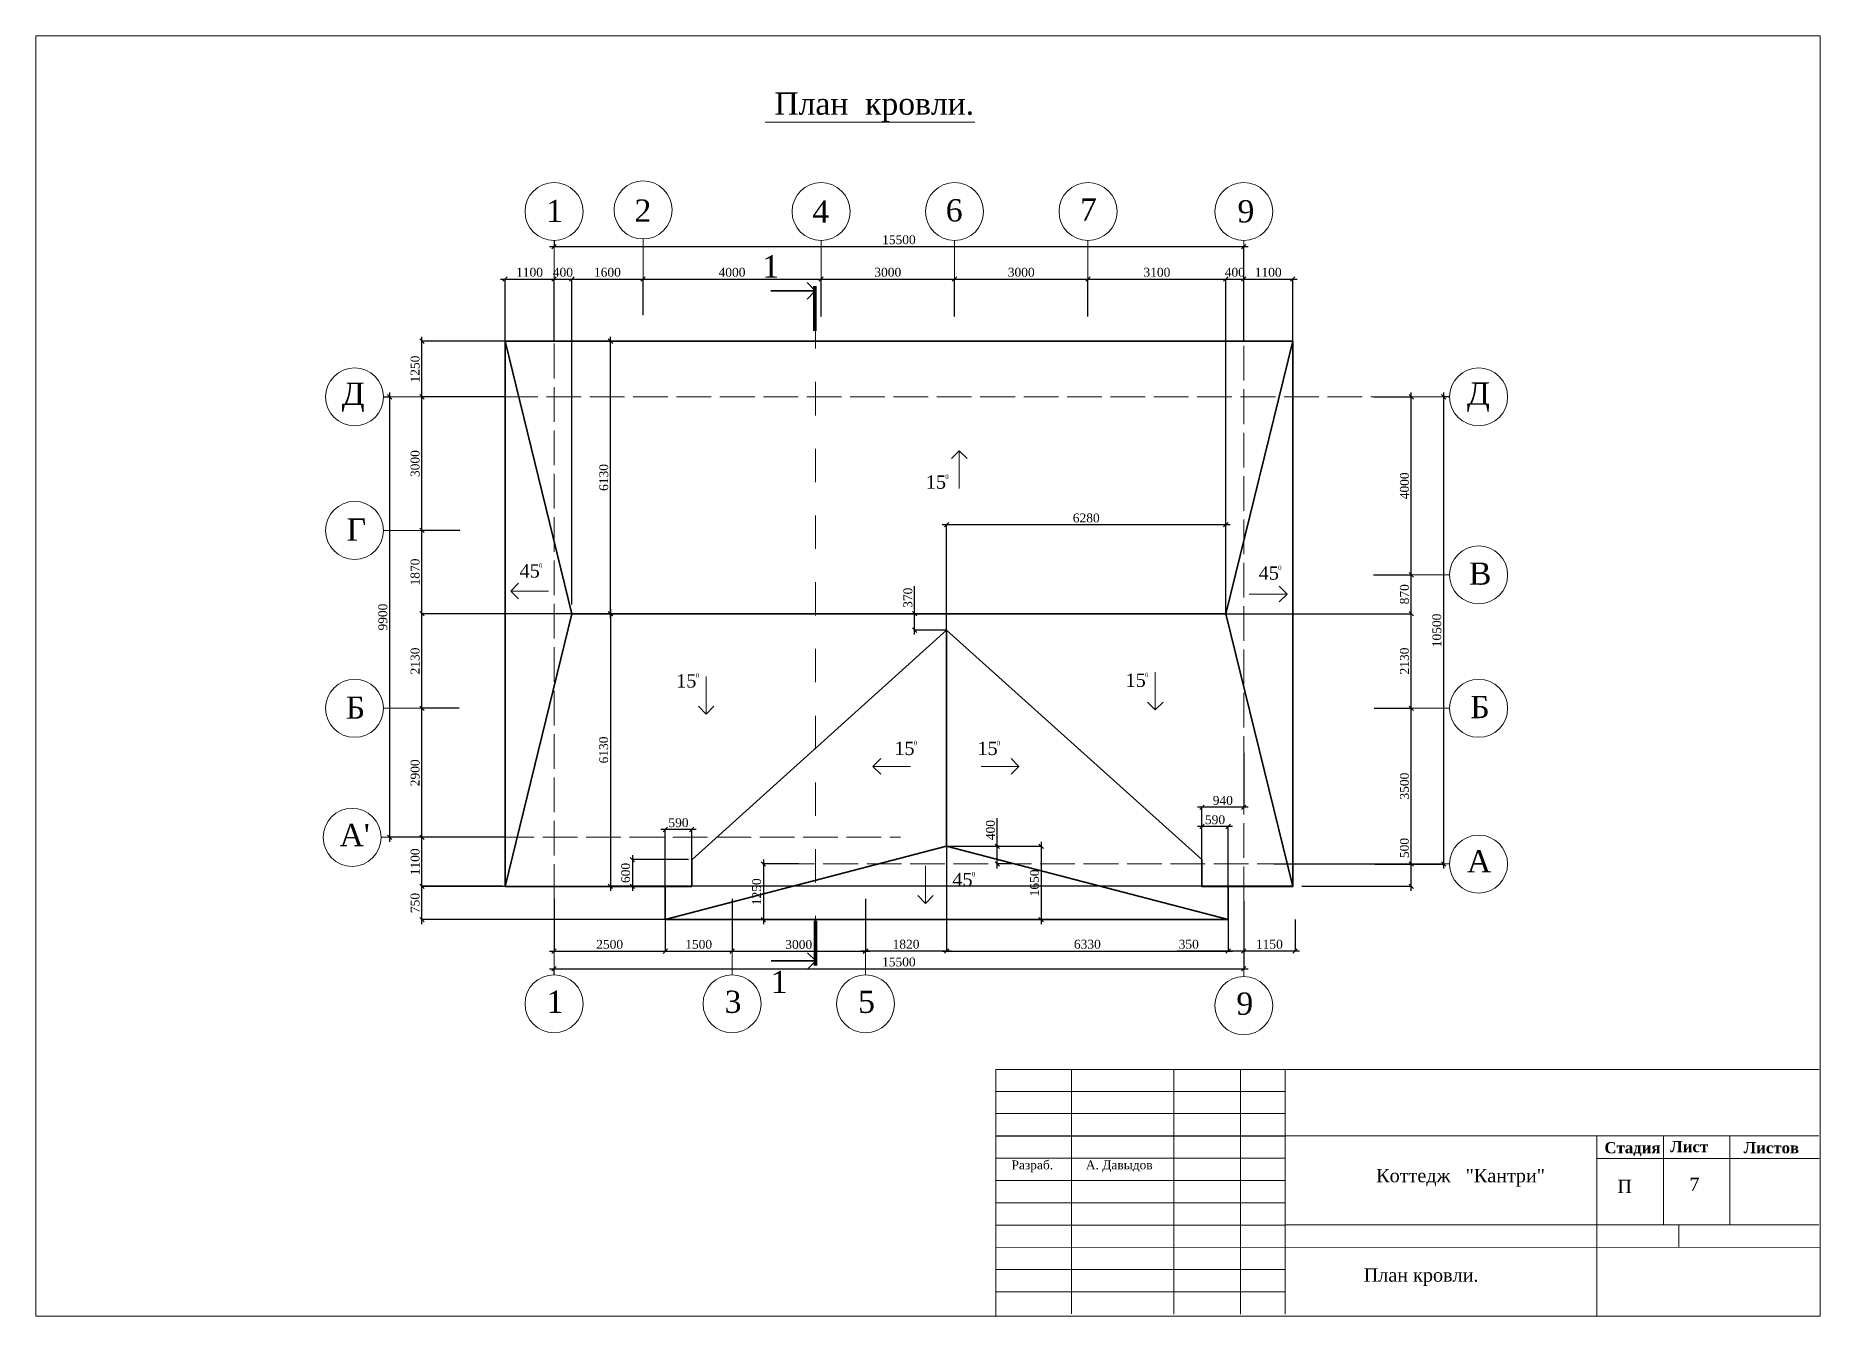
# Model space of a CAD drawing. Extents: x 1526320 to 3332998, y -546296 to 333165.
# Drawn here: x 1796766 to 1836868, y -431140 to -402355 of the extents above; entities that cross this region are included whole.
import ezdxf

# ---------------------------------------------------------------- set-up
doc = ezdxf.new("R2010")
doc.units = 0
doc.header["$LTSCALE"] = 500
doc.header["$MEASUREMENT"] = 0
doc.linetypes.add('424', pattern=[3, 1.5, -1.5])
doc.linetypes.add('ACAD_ISO02W100', pattern=[15, 12, -3])
doc.layers.get('0').update_dxf_attribs({"linetype": 'CONTINUOUS', "lineweight": 0})
doc.layers.add('Для печати', color=250, linetype='CONTINUOUS', lineweight=0)
doc.styles.add('NAKLON', font='TIMESBD.TTF', dxfattribs={"height": 500})
doc.styles.get("Standard").update_dxf_attribs({"font": 'TIMES.TTF', "height": 150})
doc.dimstyles.new('ISO-25', dxfattribs={"dimtxt": 300, "dimasz": 100, "dimexe": 0, "dimexo": 0, "dimgap": 50, "dimtad": 1, "dimdec": 0, "dimrnd": 10, "dimtxsty": 'Standard', "dimblk": 'OBLIQUE', "dimcen": 100, "dimdle": 100, "dimadec": 0, "dimazin": 0, "dimtfac": 1, "dimtdec": 0, "dimtmove": 0, "dimatfit": 3, "dimldrblk": 'OBLIQUE', "dimfxl": 0, "dimarcsym": 0})

msp = doc.modelspace()

# ---------------------------------------------------------------- texts
at = {"layer": 'Для печати', "color": 250, "linetype": 'Continuous', "lineweight": 0, "ltscale": 0.13}
msp.add_text('План  кровли.', height=500, dxfattribs=at).set_placement((1813364.8, -404130.8))
at = {"layer": 'Для печати', "color": 250, "linetype": 'Continuous', "lineweight": 0}
for s, p in [('1', (1808236.6, -406544)), ('2', (1810221.5, -406536.5)), ('4', (1814218.3, -406555.4)), ('6', (1817216.6, -406530.2)), ('7', (1820233, -406510.6)), ('9', (1823772.6, -406550.6)), ('Д', (1803641.7, -410653.7)), ('Д', (1828926.5, -410649.4)), ('Г', (1803752.6, -413706.4)), ('В', (1828973.2, -414696.3)), ('Б', (1803734.5, -417709.4)), ('Б', (1829004.7, -417695.5)), ("А'", (1803593.3, -420572.1)), ('А', (1828927.8, -421160.6)), ('1', (1808247.1, -424319.3)), ('3', (1812247.3, -424319.3)), ('5', (1815246.9, -424319.3)), ('9', (1823746.6, -424360.9))]:
    msp.add_text(s, height=500, dxfattribs=at).set_placement(p)
at = {"layer": 'Для печати', "color": 250, "lineweight": 9}
for p in [(1813092.4, -407792), (1813284, -423874.9)]:
    msp.add_text('1', height=500, dxfattribs=at).set_placement(p)
at = {"layer": 'Для печати', "color": 250, "linetype": 'Continuous', "lineweight": 15}
for s, height, p in [('15', 300, (1816768.4, -412537.3)), ('0', 100, (1817205, -412317.6)), ('45', 300, (1807639.4, -414534.7)), ('0', 100, (1808076, -414315)), ('45', 300, (1824248.8, -414581.8)), ('0', 100, (1824685.5, -414362.1)), ('15', 300, (1811158.3, -417006.4)), ('0', 100, (1811595, -416786.7)), ('15', 300, (1821256.3, -416992)), ('0', 100, (1821693, -416772.3)), ('15', 300, (1816061, -418523.3)), ('0', 100, (1816497.7, -418303.6)), ('15', 300, (1817928.7, -418523.3)), ('0', 100, (1818365.4, -418303.6)), ('45', 300, (1817364.7, -421472.5)), ('0', 100, (1817801.4, -421252.8)), ('Разраб.', 200, (1818692.5, -427836.2)), ('А. Давыдов', 200, (1820362.9, -427836.2)), ('П', 300, (1832309.4, -428369.6)), ('7', 300, (1833926.9, -428325.3)), ('План кровли.', 300, (1826607.5, -430361))]:
    msp.add_text(s, height=height, dxfattribs=at).set_placement(p)
at = {"layer": 'Для печати', "color": 250, "linetype": 'Continuous', "lineweight": 15, "ltscale": 0.13, "style": 'NAKLON'}
for s, p in [('Стадия', (1832016.8, -427474.6)), ('Лист', (1833496.3, -427450.4)), ('Листов', (1835145.6, -427474.6))]:
    msp.add_text(s, height=250, dxfattribs=at).set_placement(p)
at = {"layer": 'Для печати', "color": 250, "linetype": 'Continuous', "lineweight": 9}
msp.add_text('Коттедж   "Кантри"', height=300, dxfattribs=at).set_placement((1826888.9, -428126.1))

# ---------------------------------------------------------------- blocks, each defined once
blk = doc.blocks.new('_Oblique')
at = {"color": 0, "linetype": 'ByBlock', "lineweight": -2}
blk.add_line((-0.5, -0.5), (0.5, 0.5), dxfattribs=at)
blk = doc.blocks.new('*D200')
at = {"layer": 'Для печати', "color": 0, "linetype": 'Continuous', "lineweight": -2, "ltscale": 0.13}
for p, q in [((1823562, -421477), (1823562, -422929)), ((1823562, -422929), (1822416, -422929)), ((1823912, -422929), (1823462, -422929)), ((1823912, -422928), (1823912, -422929))]:
    blk.add_line(p, q, dxfattribs=at)
at = {"layer": 'Для печати', "color": 0, "linetype": 'Continuous', "lineweight": -2, "ltscale": 0.13, "xscale": 100, "yscale": 100, "zscale": 100, "rotation": 180}
blk.add_blockref('_Oblique', (1823562, -422929), dxfattribs=at)
at = {"layer": 'Для печати', "color": 0, "linetype": 'Continuous', "lineweight": -2, "ltscale": 0.13, "xscale": 100, "yscale": 100, "zscale": 100}
blk.add_blockref('_Oblique', (1823912, -422929), dxfattribs=at)
at = {"layer": 'Для печати', "color": 0, "linetype": 'Continuous', "lineweight": 9, "ltscale": 0.13, "insert": (1822677, -422778), "char_height": 200, "attachment_point": 5}
blk.add_mtext('350', dxfattribs=at)
blk = doc.blocks.new('*D201')
at = {"layer": 'Для печати', "color": 0, "linetype": 'Continuous', "lineweight": -2, "ltscale": 0.13}
for p, q in [((1817234, -420575), (1817234, -422929)), ((1823562, -421477), (1823562, -422929)), ((1817134, -422929), (1823662, -422929))]:
    blk.add_line(p, q, dxfattribs=at)
at = {"layer": 'Для печати', "color": 0, "linetype": 'Continuous', "lineweight": -2, "ltscale": 0.13, "xscale": 100, "yscale": 100, "zscale": 100, "rotation": 180}
blk.add_blockref('_Oblique', (1817234, -422929), dxfattribs=at)
at = {"layer": 'Для печати', "color": 0, "linetype": 'Continuous', "lineweight": -2, "ltscale": 0.13, "xscale": 100, "yscale": 100, "zscale": 100}
blk.add_blockref('_Oblique', (1823562, -422929), dxfattribs=at)
at = {"layer": 'Для печати', "color": 0, "linetype": 'Continuous', "lineweight": 9, "ltscale": 0.13, "insert": (1820398, -422777), "char_height": 200, "attachment_point": 5}
blk.add_mtext('6330', dxfattribs=at)
blk = doc.blocks.new('*D202')
at = {"layer": 'Для печати', "color": 0, "linetype": 'Continuous', "lineweight": -2, "ltscale": 0.13}
for p, q in [((1812413, -421754), (1812413, -422932)), ((1810912, -422222), (1810912, -422932)), ((1810812, -422932), (1812513, -422932))]:
    blk.add_line(p, q, dxfattribs=at)
at = {"layer": 'Для печати', "color": 0, "linetype": 'Continuous', "lineweight": -2, "ltscale": 0.13, "xscale": 100, "yscale": 100, "zscale": 100, "rotation": 180}
blk.add_blockref('_Oblique', (1810912, -422932), dxfattribs=at)
at = {"layer": 'Для печати', "color": 0, "linetype": 'Continuous', "lineweight": -2, "ltscale": 0.13, "xscale": 100, "yscale": 100, "zscale": 100}
blk.add_blockref('_Oblique', (1812413, -422932), dxfattribs=at)
at = {"layer": 'Для печати', "color": 0, "linetype": 'Continuous', "lineweight": 9, "ltscale": 0.13, "insert": (1811663, -422780), "char_height": 200, "attachment_point": 5}
blk.add_mtext('1500', dxfattribs=at)
blk = doc.blocks.new('*D203')
at = {"layer": 'Для печати', "color": 0, "linetype": 'Continuous', "lineweight": -2, "ltscale": 0.13}
for p, q in [((1808413, -421754), (1808413, -422932)), ((1810912, -422222), (1810912, -422932)), ((1808313, -422932), (1811012, -422932))]:
    blk.add_line(p, q, dxfattribs=at)
at = {"layer": 'Для печати', "color": 0, "linetype": 'Continuous', "lineweight": -2, "ltscale": 0.13, "xscale": 100, "yscale": 100, "zscale": 100, "rotation": 180}
blk.add_blockref('_Oblique', (1808413, -422932), dxfattribs=at)
at = {"layer": 'Для печати', "color": 0, "linetype": 'Continuous', "lineweight": -2, "ltscale": 0.13, "xscale": 100, "yscale": 100, "zscale": 100}
blk.add_blockref('_Oblique', (1810912, -422932), dxfattribs=at)
at = {"layer": 'Для печати', "color": 0, "linetype": 'Continuous', "lineweight": 9, "ltscale": 0.13, "insert": (1809663, -422780), "char_height": 200, "attachment_point": 5}
blk.add_mtext('2500', dxfattribs=at)
blk = doc.blocks.new('*D204')
at = {"layer": 'Для печати', "color": 0, "linetype": 'Continuous', "lineweight": -2, "ltscale": 0.13}
for p, q in [((1817234, -420575), (1817234, -422928)), ((1815412, -421754), (1815412, -422928)), ((1815312, -422928), (1817334, -422928))]:
    blk.add_line(p, q, dxfattribs=at)
at = {"layer": 'Для печати', "color": 0, "linetype": 'Continuous', "lineweight": -2, "ltscale": 0.13, "xscale": 100, "yscale": 100, "zscale": 100, "rotation": 180}
blk.add_blockref('_Oblique', (1815412, -422928), dxfattribs=at)
at = {"layer": 'Для печати', "color": 0, "linetype": 'Continuous', "lineweight": -2, "ltscale": 0.13, "xscale": 100, "yscale": 100, "zscale": 100}
blk.add_blockref('_Oblique', (1817234, -422928), dxfattribs=at)
at = {"layer": 'Для печати', "color": 0, "linetype": 'Continuous', "lineweight": 9, "ltscale": 0.13, "insert": (1816323, -422777), "char_height": 200, "attachment_point": 5}
blk.add_mtext('1820', dxfattribs=at)
blk = doc.blocks.new('*D205')
at = {"layer": 'Для печати', "color": 0, "linetype": 'Continuous', "lineweight": -2, "ltscale": 0.13}
for p, q in [((1812413, -421754), (1812413, -422934)), ((1815412, -421754), (1815412, -422934)), ((1812313, -422934), (1815512, -422934))]:
    blk.add_line(p, q, dxfattribs=at)
at = {"layer": 'Для печати', "color": 0, "linetype": 'Continuous', "lineweight": -2, "ltscale": 0.13, "xscale": 100, "yscale": 100, "zscale": 100, "rotation": 180}
blk.add_blockref('_Oblique', (1812413, -422934), dxfattribs=at)
at = {"layer": 'Для печати', "color": 0, "linetype": 'Continuous', "lineweight": -2, "ltscale": 0.13, "xscale": 100, "yscale": 100, "zscale": 100}
blk.add_blockref('_Oblique', (1815412, -422934), dxfattribs=at)
at = {"layer": 'Для печати', "color": 0, "linetype": 'Continuous', "lineweight": 9, "ltscale": 0.13, "insert": (1813912, -422783), "char_height": 200, "attachment_point": 5}
blk.add_mtext('3000', dxfattribs=at)
blk = doc.blocks.new('*D206')
at = {"layer": 'Для печати', "color": 0, "linetype": 'Continuous', "lineweight": -2, "ltscale": 0.13}
for p, q in [((1823912, -421807), (1823912, -423327)), ((1808313, -423327), (1824012, -423327)), ((1808413, -423462), (1808413, -423327))]:
    blk.add_line(p, q, dxfattribs=at)
at = {"layer": 'Для печати', "color": 0, "linetype": 'Continuous', "lineweight": -2, "ltscale": 0.13, "xscale": 100, "yscale": 100, "zscale": 100, "rotation": 180}
blk.add_blockref('_Oblique', (1808413, -423327), dxfattribs=at)
at = {"layer": 'Для печати', "color": 0, "linetype": 'Continuous', "lineweight": -2, "ltscale": 0.13, "xscale": 100, "yscale": 100, "zscale": 100}
blk.add_blockref('_Oblique', (1823912, -423327), dxfattribs=at)
at = {"layer": 'Для печати', "color": 0, "linetype": 'Continuous', "lineweight": 0, "ltscale": 0.13, "insert": (1816162, -423176), "char_height": 200, "attachment_point": 5}
blk.add_mtext('15500', dxfattribs=at)
blk = doc.blocks.new('*D207')
at = {"layer": 'Для печати', "color": 0, "linetype": 'Continuous', "lineweight": -2, "ltscale": 0.13}
for p, q in [((1823911, -422222), (1823911, -422928)), ((1825064, -422222), (1825064, -422928)), ((1823811, -422928), (1825164, -422928))]:
    blk.add_line(p, q, dxfattribs=at)
at = {"layer": 'Для печати', "color": 0, "linetype": 'Continuous', "lineweight": -2, "ltscale": 0.13, "xscale": 100, "yscale": 100, "zscale": 100, "rotation": 180}
blk.add_blockref('_Oblique', (1823911, -422928), dxfattribs=at)
at = {"layer": 'Для печати', "color": 0, "linetype": 'Continuous', "lineweight": -2, "ltscale": 0.13, "xscale": 100, "yscale": 100, "zscale": 100}
blk.add_blockref('_Oblique', (1825064, -422928), dxfattribs=at)
at = {"layer": 'Для печати', "color": 0, "linetype": 'Continuous', "lineweight": 5, "ltscale": 0.13, "insert": (1824488, -422776), "char_height": 200, "attachment_point": 5}
blk.add_mtext('1150', dxfattribs=at)
blk = doc.blocks.new('*D208')
at = {"layer": 'Для печати', "color": 0, "linetype": 'Continuous', "lineweight": -2, "ltscale": 0.13}
for p, q in [((1809680, -415247), (1809680, -421573)), ((1813845, -415347), (1809680, -415347)), ((1825012, -421473), (1809680, -421473))]:
    blk.add_line(p, q, dxfattribs=at)
at = {"layer": 'Для печати', "color": 0, "linetype": 'Continuous', "lineweight": -2, "ltscale": 0.13, "xscale": 100, "yscale": 100, "zscale": 100}
for p, rotation in [((1809680, -415347), 90), ((1809680, -421473), 270)]:
    blk.add_blockref('_Oblique', p, dxfattribs=dict(at, rotation=rotation))
at = {"layer": 'Для печати', "color": 0, "linetype": 'Continuous', "lineweight": 5, "ltscale": 0.13, "insert": (1809529, -418410), "char_height": 200, "attachment_point": 5, "rotation": 90}
blk.add_mtext('6130', dxfattribs=at)
blk = doc.blocks.new('*D209')
at = {"layer": 'Для печати', "color": 0, "linetype": 'Continuous', "lineweight": -2, "ltscale": 0.13}
for p, q in [((1820312, -407825), (1823610, -407825)), ((1820412, -408634), (1820412, -407825)), ((1823510, -415154), (1823510, -407825))]:
    blk.add_line(p, q, dxfattribs=at)
at = {"layer": 'Для печати', "color": 0, "linetype": 'Continuous', "lineweight": -2, "ltscale": 0.13, "xscale": 100, "yscale": 100, "zscale": 100, "rotation": 180}
blk.add_blockref('_Oblique', (1820412, -407825), dxfattribs=at)
at = {"layer": 'Для печати', "color": 0, "linetype": 'Continuous', "lineweight": -2, "ltscale": 0.13, "xscale": 100, "yscale": 100, "zscale": 100}
blk.add_blockref('_Oblique', (1823510, -407825), dxfattribs=at)
at = {"layer": 'Для печати', "color": 0, "linetype": 'Continuous', "lineweight": 9, "ltscale": 0.13, "insert": (1821961, -407673), "char_height": 200, "attachment_point": 5}
blk.add_mtext('3100', dxfattribs=at)
blk = doc.blocks.new('*D210')
at = {"layer": 'Для печати', "color": 0, "linetype": 'Continuous', "lineweight": -2, "ltscale": 0.13}
for p, q in [((1808413, -406960), (1808413, -407095)), ((1808313, -407095), (1824012, -407095)), ((1823912, -408669), (1823912, -407095))]:
    blk.add_line(p, q, dxfattribs=at)
at = {"layer": 'Для печати', "color": 0, "linetype": 'Continuous', "lineweight": -2, "ltscale": 0.13, "xscale": 100, "yscale": 100, "zscale": 100, "rotation": 180}
blk.add_blockref('_Oblique', (1808413, -407095), dxfattribs=at)
at = {"layer": 'Для печати', "color": 0, "linetype": 'Continuous', "lineweight": -2, "ltscale": 0.13, "xscale": 100, "yscale": 100, "zscale": 100}
blk.add_blockref('_Oblique', (1823912, -407095), dxfattribs=at)
at = {"layer": 'Для печати', "color": 0, "linetype": 'Continuous', "lineweight": 0, "ltscale": 0.13, "insert": (1816163, -406943), "char_height": 200, "attachment_point": 5}
blk.add_mtext('15500', dxfattribs=at)
blk = doc.blocks.new('*D211')
at = {"layer": 'Для печати', "color": 0, "linetype": 'Continuous', "lineweight": -2, "ltscale": 0.13}
for p, q in [((1823610, -413348), (1817135, -413348)), ((1817235, -415720), (1817235, -413348)), ((1823510, -415347), (1823510, -413348))]:
    blk.add_line(p, q, dxfattribs=at)
at = {"layer": 'Для печати', "color": 0, "linetype": 'Continuous', "lineweight": -2, "ltscale": 0.13, "xscale": 100, "yscale": 100, "zscale": 100, "rotation": 180}
blk.add_blockref('_Oblique', (1817235, -413348), dxfattribs=at)
at = {"layer": 'Для печати', "color": 0, "linetype": 'Continuous', "lineweight": -2, "ltscale": 0.13, "xscale": 100, "yscale": 100, "zscale": 100}
blk.add_blockref('_Oblique', (1823510, -413348), dxfattribs=at)
at = {"layer": 'Для печати', "color": 0, "linetype": 'Continuous', "lineweight": 5, "ltscale": 0.13, "insert": (1820373, -413196), "char_height": 200, "attachment_point": 5}
blk.add_mtext('6280', dxfattribs=at)
blk = doc.blocks.new('*D212')
at = {"layer": 'Для печати', "color": 0, "linetype": 'Continuous', "lineweight": -2, "ltscale": 0.13}
for p, q in [((1809683, -415448), (1809683, -409122)), ((1825012, -409222), (1809683, -409222)), ((1813845, -415348), (1809683, -415348))]:
    blk.add_line(p, q, dxfattribs=at)
at = {"layer": 'Для печати', "color": 0, "linetype": 'Continuous', "lineweight": -2, "ltscale": 0.13, "xscale": 100, "yscale": 100, "zscale": 100}
for p, rotation in [((1809683, -409222), 90), ((1809683, -415348), 270)]:
    blk.add_blockref('_Oblique', p, dxfattribs=dict(at, rotation=rotation))
at = {"layer": 'Для печати', "color": 0, "linetype": 'Continuous', "lineweight": 5, "ltscale": 0.13, "insert": (1809531, -412285), "char_height": 200, "attachment_point": 5, "rotation": 90}
blk.add_mtext('6130', dxfattribs=at)
blk = doc.blocks.new('*D213')
at = {"layer": 'Для печати', "color": 0, "linetype": 'Continuous', "lineweight": -2, "ltscale": 0.13}
for p, q in [((1816517, -415348), (1816517, -414728)), ((1817234, -415348), (1816517, -415348)), ((1816517, -415818), (1816517, -415348)), ((1817234, -415718), (1816517, -415718))]:
    blk.add_line(p, q, dxfattribs=at)
at = {"layer": 'Для печати', "color": 0, "linetype": 'Continuous', "lineweight": -2, "ltscale": 0.13, "xscale": 100, "yscale": 100, "zscale": 100}
for p, rotation in [((1816517, -415348), 90), ((1816517, -415718), 270)]:
    blk.add_blockref('_Oblique', p, dxfattribs=dict(at, rotation=rotation))
at = {"layer": 'Для печати', "color": 0, "linetype": 'Continuous', "lineweight": 9, "ltscale": 0.13, "insert": (1816365, -414988), "char_height": 200, "attachment_point": 5, "rotation": 90}
blk.add_mtext('370', dxfattribs=at)
blk = doc.blocks.new('*D214')
at = {"layer": 'Для печати', "color": 0, "linetype": 'Continuous', "lineweight": -2, "ltscale": 0.13}
for p, q in [((1817313, -407825), (1820512, -407825)), ((1817413, -408634), (1817413, -407825)), ((1820412, -408669), (1820412, -407825))]:
    blk.add_line(p, q, dxfattribs=at)
at = {"layer": 'Для печати', "color": 0, "linetype": 'Continuous', "lineweight": -2, "ltscale": 0.13, "xscale": 100, "yscale": 100, "zscale": 100, "rotation": 180}
blk.add_blockref('_Oblique', (1817413, -407825), dxfattribs=at)
at = {"layer": 'Для печати', "color": 0, "linetype": 'Continuous', "lineweight": -2, "ltscale": 0.13, "xscale": 100, "yscale": 100, "zscale": 100}
blk.add_blockref('_Oblique', (1820412, -407825), dxfattribs=at)
at = {"layer": 'Для печати', "color": 0, "linetype": 'Continuous', "lineweight": 9, "ltscale": 0.13, "insert": (1818912, -407673), "char_height": 200, "attachment_point": 5}
blk.add_mtext('3000', dxfattribs=at)
blk = doc.blocks.new('*D215')
at = {"layer": 'Для печати', "color": 0, "linetype": 'Continuous', "lineweight": -2, "ltscale": 0.13}
for p, q in [((1814313, -407825), (1817513, -407825)), ((1814413, -408669), (1814413, -407825)), ((1817413, -408669), (1817413, -407825))]:
    blk.add_line(p, q, dxfattribs=at)
at = {"layer": 'Для печати', "color": 0, "linetype": 'Continuous', "lineweight": -2, "ltscale": 0.13, "xscale": 100, "yscale": 100, "zscale": 100, "rotation": 180}
blk.add_blockref('_Oblique', (1814413, -407825), dxfattribs=at)
at = {"layer": 'Для печати', "color": 0, "linetype": 'Continuous', "lineweight": -2, "ltscale": 0.13, "xscale": 100, "yscale": 100, "zscale": 100}
blk.add_blockref('_Oblique', (1817413, -407825), dxfattribs=at)
at = {"layer": 'Для печати', "color": 0, "linetype": 'Continuous', "lineweight": 9, "ltscale": 0.13, "insert": (1815913, -407673), "char_height": 200, "attachment_point": 5}
blk.add_mtext('3000', dxfattribs=at)
blk = doc.blocks.new('*D216')
at = {"layer": 'Для печати', "color": 0, "linetype": 'Continuous', "lineweight": -2, "ltscale": 0.13}
for p, q in [((1810313, -407825), (1814513, -407825)), ((1810413, -408634), (1810413, -407825)), ((1814413, -408669), (1814413, -407825))]:
    blk.add_line(p, q, dxfattribs=at)
at = {"layer": 'Для печати', "color": 0, "linetype": 'Continuous', "lineweight": -2, "ltscale": 0.13, "xscale": 100, "yscale": 100, "zscale": 100, "rotation": 180}
blk.add_blockref('_Oblique', (1810413, -407825), dxfattribs=at)
at = {"layer": 'Для печати', "color": 0, "linetype": 'Continuous', "lineweight": -2, "ltscale": 0.13, "xscale": 100, "yscale": 100, "zscale": 100}
blk.add_blockref('_Oblique', (1814413, -407825), dxfattribs=at)
at = {"layer": 'Для печати', "color": 0, "linetype": 'Continuous', "lineweight": 9, "ltscale": 0.13, "insert": (1812413, -407673), "char_height": 200, "attachment_point": 5}
blk.add_mtext('4000', dxfattribs=at)
blk = doc.blocks.new('*D217')
at = {"layer": 'Для печати', "color": 0, "linetype": 'Continuous', "lineweight": -2, "ltscale": 0.13}
for p, q in [((1808714, -407825), (1810513, -407825)), ((1808814, -415138), (1808814, -407825)), ((1810413, -408634), (1810413, -407825))]:
    blk.add_line(p, q, dxfattribs=at)
at = {"layer": 'Для печати', "color": 0, "linetype": 'Continuous', "lineweight": -2, "ltscale": 0.13, "xscale": 100, "yscale": 100, "zscale": 100, "rotation": 180}
blk.add_blockref('_Oblique', (1808814, -407825), dxfattribs=at)
at = {"layer": 'Для печати', "color": 0, "linetype": 'Continuous', "lineweight": -2, "ltscale": 0.13, "xscale": 100, "yscale": 100, "zscale": 100}
blk.add_blockref('_Oblique', (1810413, -407825), dxfattribs=at)
at = {"layer": 'Для печати', "color": 0, "linetype": 'Continuous', "lineweight": 9, "ltscale": 0.13, "insert": (1809613, -407673), "char_height": 200, "attachment_point": 5}
blk.add_mtext('1600', dxfattribs=at)
blk = doc.blocks.new('*D218')
at = {"layer": 'Для печати', "color": 0, "linetype": 'Continuous', "lineweight": -2, "ltscale": 0.13}
for p, q in [((1808313, -407825), (1808914, -407825)), ((1808413, -409222), (1808413, -407825)), ((1808814, -415138), (1808814, -407825))]:
    blk.add_line(p, q, dxfattribs=at)
at = {"layer": 'Для печати', "color": 0, "linetype": 'Continuous', "lineweight": -2, "ltscale": 0.13, "xscale": 100, "yscale": 100, "zscale": 100, "rotation": 180}
blk.add_blockref('_Oblique', (1808413, -407825), dxfattribs=at)
at = {"layer": 'Для печати', "color": 0, "linetype": 'Continuous', "lineweight": -2, "ltscale": 0.13, "xscale": 100, "yscale": 100, "zscale": 100}
blk.add_blockref('_Oblique', (1808814, -407825), dxfattribs=at)
at = {"layer": 'Для печати', "color": 0, "linetype": 'Continuous', "lineweight": 9, "ltscale": 0.13, "insert": (1808613, -407673), "char_height": 200, "attachment_point": 5}
blk.add_mtext('400', dxfattribs=at)
blk = doc.blocks.new('*D219')
at = {"layer": 'Для печати', "color": 0, "linetype": 'Continuous', "lineweight": -2, "ltscale": 0.13}
for p, q in [((1807213, -407825), (1808513, -407825)), ((1807313, -409222), (1807313, -407825)), ((1808413, -408669), (1808413, -407825))]:
    blk.add_line(p, q, dxfattribs=at)
at = {"layer": 'Для печати', "color": 0, "linetype": 'Continuous', "lineweight": -2, "ltscale": 0.13, "xscale": 100, "yscale": 100, "zscale": 100, "rotation": 180}
blk.add_blockref('_Oblique', (1807313, -407825), dxfattribs=at)
at = {"layer": 'Для печати', "color": 0, "linetype": 'Continuous', "lineweight": -2, "ltscale": 0.13, "xscale": 100, "yscale": 100, "zscale": 100}
blk.add_blockref('_Oblique', (1808413, -407825), dxfattribs=at)
at = {"layer": 'Для печати', "color": 0, "linetype": 'Continuous', "lineweight": 9, "ltscale": 0.13, "insert": (1807863, -407673), "char_height": 200, "attachment_point": 5}
blk.add_mtext('1100', dxfattribs=at)
blk = doc.blocks.new('*D220')
at = {"layer": 'Для печати', "color": 0, "linetype": 'Continuous', "lineweight": -2, "ltscale": 0.13}
for p, q in [((1817234, -420574), (1819360, -420574)), ((1819360, -420474), (1819360, -422322)), ((1818857, -422222), (1819360, -422222))]:
    blk.add_line(p, q, dxfattribs=at)
at = {"layer": 'Для печати', "color": 0, "linetype": 'Continuous', "lineweight": -2, "ltscale": 0.13, "xscale": 100, "yscale": 100, "zscale": 100}
for p, rotation in [((1819360, -420574), 90), ((1819360, -422222), 270)]:
    blk.add_blockref('_Oblique', p, dxfattribs=dict(at, rotation=rotation))
at = {"layer": 'Для печати', "color": 0, "linetype": 'Continuous', "lineweight": 9, "ltscale": 0.13, "insert": (1819209, -421398), "char_height": 200, "attachment_point": 5, "rotation": 90}
blk.add_mtext('1650', dxfattribs=at)
blk = doc.blocks.new('*D221')
at = {"layer": 'Для печати', "color": 0, "linetype": 'Continuous', "lineweight": -2, "ltscale": 0.13}
for p, q in [((1805444, -410573), (1805444, -409122)), ((1807313, -409222), (1805444, -409222)), ((1807313, -410473), (1805444, -410473))]:
    blk.add_line(p, q, dxfattribs=at)
at = {"layer": 'Для печати', "color": 0, "linetype": 'Continuous', "lineweight": -2, "ltscale": 0.13, "xscale": 100, "yscale": 100, "zscale": 100}
for p, rotation in [((1805444, -409222), 90), ((1805444, -410473), 270)]:
    blk.add_blockref('_Oblique', p, dxfattribs=dict(at, rotation=rotation))
at = {"layer": 'Для печати', "color": 0, "linetype": 'Continuous', "lineweight": 9, "ltscale": 0.13, "insert": (1805292, -409848), "char_height": 200, "attachment_point": 5, "rotation": 90}
blk.add_mtext('1250', dxfattribs=at)
blk = doc.blocks.new('*D222')
at = {"layer": 'Для печати', "color": 0, "linetype": 'Continuous', "lineweight": -2, "ltscale": 0.13}
for p, q in [((1805444, -413573), (1805444, -410373)), ((1806282, -410473), (1805444, -410473)), ((1806293, -413473), (1805444, -413473))]:
    blk.add_line(p, q, dxfattribs=at)
at = {"layer": 'Для печати', "color": 0, "linetype": 'Continuous', "lineweight": -2, "ltscale": 0.13, "xscale": 100, "yscale": 100, "zscale": 100}
for p, rotation in [((1805444, -410473), 90), ((1805444, -413473), 270)]:
    blk.add_blockref('_Oblique', p, dxfattribs=dict(at, rotation=rotation))
at = {"layer": 'Для печати', "color": 0, "linetype": 'Continuous', "lineweight": 9, "ltscale": 0.13, "insert": (1805292, -411973), "char_height": 200, "attachment_point": 5, "rotation": 90}
blk.add_mtext('3000', dxfattribs=at)
blk = doc.blocks.new('*D223')
at = {"layer": 'Для печати', "color": 0, "linetype": 'Continuous', "lineweight": -2, "ltscale": 0.13}
for p, q in [((1805444, -415447), (1805444, -413373)), ((1806293, -413473), (1805444, -413473)), ((1808817, -415347), (1805444, -415347))]:
    blk.add_line(p, q, dxfattribs=at)
at = {"layer": 'Для печати', "color": 0, "linetype": 'Continuous', "lineweight": -2, "ltscale": 0.13, "xscale": 100, "yscale": 100, "zscale": 100}
for p, rotation in [((1805444, -413473), 90), ((1805444, -415347), 270)]:
    blk.add_blockref('_Oblique', p, dxfattribs=dict(at, rotation=rotation))
at = {"layer": 'Для печати', "color": 0, "linetype": 'Continuous', "lineweight": 9, "ltscale": 0.13, "insert": (1805292, -414410), "char_height": 200, "attachment_point": 5, "rotation": 90}
blk.add_mtext('1870', dxfattribs=at)
blk = doc.blocks.new('*D224')
at = {"layer": 'Для печати', "color": 0, "linetype": 'Continuous', "lineweight": -2, "ltscale": 0.13}
for p, q in [((1805444, -417573), (1805444, -415247)), ((1808817, -415347), (1805444, -415347)), ((1806278, -417473), (1805444, -417473))]:
    blk.add_line(p, q, dxfattribs=at)
at = {"layer": 'Для печати', "color": 0, "linetype": 'Continuous', "lineweight": -2, "ltscale": 0.13, "xscale": 100, "yscale": 100, "zscale": 100}
for p, rotation in [((1805444, -415347), 90), ((1805444, -417473), 270)]:
    blk.add_blockref('_Oblique', p, dxfattribs=dict(at, rotation=rotation))
at = {"layer": 'Для печати', "color": 0, "linetype": 'Continuous', "lineweight": 9, "ltscale": 0.13, "insert": (1805292, -416410), "char_height": 200, "attachment_point": 5, "rotation": 90}
blk.add_mtext('2130', dxfattribs=at)
blk = doc.blocks.new('*D225')
at = {"layer": 'Для печати', "color": 0, "linetype": 'Continuous', "lineweight": -2, "ltscale": 0.13}
for p, q in [((1805444, -420473), (1805444, -417373)), ((1806278, -417473), (1805444, -417473)), ((1806210, -420373), (1805444, -420373))]:
    blk.add_line(p, q, dxfattribs=at)
at = {"layer": 'Для печати', "color": 0, "linetype": 'Continuous', "lineweight": -2, "ltscale": 0.13, "xscale": 100, "yscale": 100, "zscale": 100}
for p, rotation in [((1805444, -417473), 90), ((1805444, -420373), 270)]:
    blk.add_blockref('_Oblique', p, dxfattribs=dict(at, rotation=rotation))
at = {"layer": 'Для печати', "color": 0, "linetype": 'Continuous', "lineweight": 9, "ltscale": 0.13, "insert": (1805292, -418923), "char_height": 200, "attachment_point": 5, "rotation": 90}
blk.add_mtext('2900', dxfattribs=at)
blk = doc.blocks.new('*D226')
at = {"layer": 'Для печати', "color": 0, "linetype": 'Continuous', "lineweight": -2, "ltscale": 0.13}
for p, q in [((1805444, -421574), (1805444, -420273)), ((1807327, -420373), (1805444, -420373)), ((1807250, -421474), (1805444, -421474))]:
    blk.add_line(p, q, dxfattribs=at)
at = {"layer": 'Для печати', "color": 0, "linetype": 'Continuous', "lineweight": -2, "ltscale": 0.13, "xscale": 100, "yscale": 100, "zscale": 100}
for p, rotation in [((1805444, -420373), 90), ((1805444, -421474), 270)]:
    blk.add_blockref('_Oblique', p, dxfattribs=dict(at, rotation=rotation))
at = {"layer": 'Для печати', "color": 0, "linetype": 'Continuous', "lineweight": 9, "ltscale": 0.13, "insert": (1805292, -420924), "char_height": 200, "attachment_point": 5, "rotation": 90}
blk.add_mtext('1100', dxfattribs=at)
blk = doc.blocks.new('*D227')
at = {"layer": 'Для печати', "color": 0, "linetype": 'Continuous', "lineweight": -2, "ltscale": 0.13}
for p, q in [((1805444, -422322), (1805444, -421376)), ((1807313, -421476), (1805444, -421476)), ((1814163, -422222), (1805444, -422222))]:
    blk.add_line(p, q, dxfattribs=at)
at = {"layer": 'Для печати', "color": 0, "linetype": 'Continuous', "lineweight": -2, "ltscale": 0.13, "xscale": 100, "yscale": 100, "zscale": 100}
for p, rotation in [((1805444, -421476), 90), ((1805444, -422222), 270)]:
    blk.add_blockref('_Oblique', p, dxfattribs=dict(at, rotation=rotation))
at = {"layer": 'Для печати', "color": 0, "linetype": 'Continuous', "lineweight": 9, "ltscale": 0.13, "insert": (1805292, -421849), "char_height": 200, "attachment_point": 5, "rotation": 90}
blk.add_mtext('750', dxfattribs=at)
blk = doc.blocks.new('*D228')
at = {"layer": 'Для печати', "color": 0, "linetype": 'Continuous', "lineweight": -2, "ltscale": 0.13}
for p, q in [((1810174, -420775), (1810174, -421573)), ((1811435, -420875), (1810174, -420875)), ((1810785, -421473), (1810174, -421473))]:
    blk.add_line(p, q, dxfattribs=at)
at = {"layer": 'Для печати', "color": 0, "linetype": 'Continuous', "lineweight": -2, "ltscale": 0.13, "xscale": 100, "yscale": 100, "zscale": 100}
for p, rotation in [((1810174, -420875), 90), ((1810174, -421473), 270)]:
    blk.add_blockref('_Oblique', p, dxfattribs=dict(at, rotation=rotation))
at = {"layer": 'Для печати', "color": 0, "linetype": 'Continuous', "lineweight": 9, "ltscale": 0.13, "insert": (1810022, -421174), "char_height": 200, "attachment_point": 5, "rotation": 90}
blk.add_mtext('600', dxfattribs=at)
blk = doc.blocks.new('*D229')
at = {"layer": 'Для печати', "color": 0, "linetype": 'Continuous', "lineweight": -2, "ltscale": 0.13}
for p, q in [((1811607, -420197), (1810812, -420197)), ((1810912, -421476), (1810912, -420197)), ((1811507, -421476), (1811507, -420197))]:
    blk.add_line(p, q, dxfattribs=at)
at = {"layer": 'Для печати', "color": 0, "linetype": 'Continuous', "lineweight": -2, "ltscale": 0.13, "xscale": 100, "yscale": 100, "zscale": 100, "rotation": 180}
blk.add_blockref('_Oblique', (1810912, -420197), dxfattribs=at)
at = {"layer": 'Для печати', "color": 0, "linetype": 'Continuous', "lineweight": -2, "ltscale": 0.13, "xscale": 100, "yscale": 100, "zscale": 100}
blk.add_blockref('_Oblique', (1811507, -420197), dxfattribs=at)
at = {"layer": 'Для печати', "color": 0, "linetype": 'Continuous', "lineweight": 9, "ltscale": 0.13, "insert": (1811210, -420045), "char_height": 200, "attachment_point": 5}
blk.add_mtext('590', dxfattribs=at)
blk = doc.blocks.new('*D230')
at = {"layer": 'Для печати', "color": 0, "linetype": 'Continuous', "lineweight": -2, "ltscale": 0.13}
for p, q in [((1804584, -410473), (1804719, -410473)), ((1804719, -410373), (1804719, -420473)), ((1806210, -420373), (1804719, -420373))]:
    blk.add_line(p, q, dxfattribs=at)
at = {"layer": 'Для печати', "color": 0, "linetype": 'Continuous', "lineweight": -2, "ltscale": 0.13, "xscale": 100, "yscale": 100, "zscale": 100}
for p, rotation in [((1804719, -410473), 90), ((1804719, -420373), 270)]:
    blk.add_blockref('_Oblique', p, dxfattribs=dict(at, rotation=rotation))
at = {"layer": 'Для печати', "color": 0, "linetype": 'Continuous', "lineweight": 0, "ltscale": 0.13, "insert": (1804567, -415423), "char_height": 200, "attachment_point": 5, "rotation": 90}
blk.add_mtext('9900', dxfattribs=at)
blk = doc.blocks.new('*D231')
at = {"layer": 'Для печати', "color": 0, "linetype": 'Continuous', "lineweight": -2, "ltscale": 0.13}
for p, q in [((1818374, -420574), (1818374, -419946)), ((1818409, -420574), (1818374, -420574)), ((1818374, -421072), (1818374, -420574)), ((1818654, -420972), (1818374, -420972))]:
    blk.add_line(p, q, dxfattribs=at)
at = {"layer": 'Для печати', "color": 0, "linetype": 'Continuous', "lineweight": -2, "ltscale": 0.13, "xscale": 100, "yscale": 100, "zscale": 100}
for p, rotation in [((1818374, -420574), 90), ((1818374, -420972), 270)]:
    blk.add_blockref('_Oblique', p, dxfattribs=dict(at, rotation=rotation))
at = {"layer": 'Для печати', "color": 0, "linetype": 'Continuous', "lineweight": 5, "ltscale": 0.13, "insert": (1818222, -420210), "char_height": 200, "attachment_point": 5, "rotation": 90}
blk.add_mtext('400', dxfattribs=at)
blk = doc.blocks.new('*D232')
at = {"layer": 'Для печати', "color": 0, "linetype": 'Continuous', "lineweight": -2, "ltscale": 0.13}
for p, q in [((1813118, -420872), (1813118, -422322)), ((1813904, -420972), (1813118, -420972)), ((1813904, -422222), (1813118, -422222))]:
    blk.add_line(p, q, dxfattribs=at)
at = {"layer": 'Для печати', "color": 0, "linetype": 'Continuous', "lineweight": -2, "ltscale": 0.13, "xscale": 100, "yscale": 100, "zscale": 100}
for p, rotation in [((1813118, -420972), 90), ((1813118, -422222), 270)]:
    blk.add_blockref('_Oblique', p, dxfattribs=dict(at, rotation=rotation))
at = {"layer": 'Для печати', "color": 0, "linetype": 'Continuous', "lineweight": 5, "ltscale": 0.13, "insert": (1812966, -421597), "char_height": 200, "attachment_point": 5, "rotation": 90}
blk.add_mtext('1250', dxfattribs=at)
blk = doc.blocks.new('*D233')
at = {"layer": 'Для печати', "color": 0, "linetype": 'Continuous', "lineweight": -2, "ltscale": 0.13}
for p, q in [((1826840, -410473), (1827676, -410473)), ((1827676, -414573), (1827676, -410373)), ((1826829, -414473), (1827676, -414473))]:
    blk.add_line(p, q, dxfattribs=at)
at = {"layer": 'Для печати', "color": 0, "linetype": 'Continuous', "lineweight": -2, "ltscale": 0.13, "xscale": 100, "yscale": 100, "zscale": 100}
for p, rotation in [((1827676, -410473), 90), ((1827676, -414473), 270)]:
    blk.add_blockref('_Oblique', p, dxfattribs=dict(at, rotation=rotation))
at = {"layer": 'Для печати', "color": 0, "linetype": 'Continuous', "lineweight": 9, "ltscale": 0.13, "insert": (1827524, -412473), "char_height": 200, "attachment_point": 5, "rotation": 90}
blk.add_mtext('4000', dxfattribs=at)
blk = doc.blocks.new('*D234')
at = {"layer": 'Для печати', "color": 0, "linetype": 'Continuous', "lineweight": -2, "ltscale": 0.13}
for p, q in [((1826829, -414473), (1827676, -414473)), ((1827676, -415448), (1827676, -414373)), ((1823510, -415348), (1827676, -415348))]:
    blk.add_line(p, q, dxfattribs=at)
at = {"layer": 'Для печати', "color": 0, "linetype": 'Continuous', "lineweight": -2, "ltscale": 0.13, "xscale": 100, "yscale": 100, "zscale": 100}
for p, rotation in [((1827676, -414473), 90), ((1827676, -415348), 270)]:
    blk.add_blockref('_Oblique', p, dxfattribs=dict(at, rotation=rotation))
at = {"layer": 'Для печати', "color": 0, "linetype": 'Continuous', "lineweight": 9, "ltscale": 0.13, "insert": (1827524, -414910), "char_height": 200, "attachment_point": 5, "rotation": 90}
blk.add_mtext('870', dxfattribs=at)
blk = doc.blocks.new('*D235')
at = {"layer": 'Для печати', "color": 0, "linetype": 'Continuous', "lineweight": -2, "ltscale": 0.13}
for p, q in [((1823510, -415348), (1827676, -415348)), ((1827676, -417573), (1827676, -415248)), ((1826844, -417473), (1827676, -417473))]:
    blk.add_line(p, q, dxfattribs=at)
at = {"layer": 'Для печати', "color": 0, "linetype": 'Continuous', "lineweight": -2, "ltscale": 0.13, "xscale": 100, "yscale": 100, "zscale": 100}
for p, rotation in [((1827676, -415348), 90), ((1827676, -417473), 270)]:
    blk.add_blockref('_Oblique', p, dxfattribs=dict(at, rotation=rotation))
at = {"layer": 'Для печати', "color": 0, "linetype": 'Continuous', "lineweight": 9, "ltscale": 0.13, "insert": (1827524, -416410), "char_height": 200, "attachment_point": 5, "rotation": 90}
blk.add_mtext('2130', dxfattribs=at)
blk = doc.blocks.new('*D236')
at = {"layer": 'Для печати', "color": 0, "linetype": 'Continuous', "lineweight": -2, "ltscale": 0.13}
for p, q in [((1827676, -421072), (1827676, -417373)), ((1827292, -417473), (1827676, -417473)), ((1824590, -420972), (1827676, -420972))]:
    blk.add_line(p, q, dxfattribs=at)
at = {"layer": 'Для печати', "color": 0, "linetype": 'Continuous', "lineweight": -2, "ltscale": 0.13, "xscale": 100, "yscale": 100, "zscale": 100}
for p, rotation in [((1827676, -417473), 90), ((1827676, -420972), 270)]:
    blk.add_blockref('_Oblique', p, dxfattribs=dict(at, rotation=rotation))
at = {"layer": 'Для печати', "color": 0, "linetype": 'Continuous', "lineweight": 9, "ltscale": 0.13, "insert": (1827524, -419222), "char_height": 200, "attachment_point": 5, "rotation": 90}
blk.add_mtext('3500', dxfattribs=at)
blk = doc.blocks.new('*D237')
at = {"layer": 'Для печати', "color": 0, "linetype": 'Continuous', "lineweight": -2, "ltscale": 0.13}
for p, q in [((1827676, -420973), (1827676, -420354)), ((1826855, -420973), (1827676, -420973)), ((1827676, -421573), (1827676, -420973)), ((1825221, -421473), (1827676, -421473))]:
    blk.add_line(p, q, dxfattribs=at)
at = {"layer": 'Для печати', "color": 0, "linetype": 'Continuous', "lineweight": -2, "ltscale": 0.13, "xscale": 100, "yscale": 100, "zscale": 100}
for p, rotation in [((1827676, -420973), 90), ((1827676, -421473), 270)]:
    blk.add_blockref('_Oblique', p, dxfattribs=dict(at, rotation=rotation))
at = {"layer": 'Для печати', "color": 0, "linetype": 'Continuous', "lineweight": 9, "ltscale": 0.13, "insert": (1827524, -420614), "char_height": 200, "attachment_point": 5, "rotation": 90}
blk.add_mtext('500', dxfattribs=at)
blk = doc.blocks.new('*D238')
at = {"layer": 'Для печати', "color": 0, "linetype": 'Continuous', "lineweight": -2, "ltscale": 0.13}
for p, q in [((1823812, -407825), (1825112, -407825)), ((1823912, -408653), (1823912, -407825)), ((1825012, -409223), (1825012, -407825))]:
    blk.add_line(p, q, dxfattribs=at)
at = {"layer": 'Для печати', "color": 0, "linetype": 'Continuous', "lineweight": -2, "ltscale": 0.13, "xscale": 100, "yscale": 100, "zscale": 100, "rotation": 180}
blk.add_blockref('_Oblique', (1823912, -407825), dxfattribs=at)
at = {"layer": 'Для печати', "color": 0, "linetype": 'Continuous', "lineweight": -2, "ltscale": 0.13, "xscale": 100, "yscale": 100, "zscale": 100}
blk.add_blockref('_Oblique', (1825012, -407825), dxfattribs=at)
at = {"layer": 'Для печати', "color": 0, "linetype": 'Continuous', "lineweight": 9, "ltscale": 0.13, "insert": (1824462, -407673), "char_height": 200, "attachment_point": 5}
blk.add_mtext('1100', dxfattribs=at)
blk = doc.blocks.new('*D239')
at = {"layer": 'Для печати', "color": 0, "linetype": 'Continuous', "lineweight": -2, "ltscale": 0.13}
for p, q in [((1823410, -407825), (1824012, -407825)), ((1823510, -415154), (1823510, -407825)), ((1823912, -409223), (1823912, -407825))]:
    blk.add_line(p, q, dxfattribs=at)
at = {"layer": 'Для печати', "color": 0, "linetype": 'Continuous', "lineweight": -2, "ltscale": 0.13, "xscale": 100, "yscale": 100, "zscale": 100, "rotation": 180}
blk.add_blockref('_Oblique', (1823510, -407825), dxfattribs=at)
at = {"layer": 'Для печати', "color": 0, "linetype": 'Continuous', "lineweight": -2, "ltscale": 0.13, "xscale": 100, "yscale": 100, "zscale": 100}
blk.add_blockref('_Oblique', (1823912, -407825), dxfattribs=at)
at = {"layer": 'Для печати', "color": 0, "linetype": 'Continuous', "lineweight": 9, "ltscale": 0.13, "insert": (1823711, -407673), "char_height": 200, "attachment_point": 5}
blk.add_mtext('400', dxfattribs=at)
blk = doc.blocks.new('*D240')
at = {"layer": 'Для печати', "color": 0, "linetype": 'Continuous', "lineweight": -2, "ltscale": 0.13}
for p, q in [((1823662, -420130), (1822872, -420130)), ((1822972, -421476), (1822972, -420130)), ((1823562, -421476), (1823562, -420130))]:
    blk.add_line(p, q, dxfattribs=at)
at = {"layer": 'Для печати', "color": 0, "linetype": 'Continuous', "lineweight": -2, "ltscale": 0.13, "xscale": 100, "yscale": 100, "zscale": 100, "rotation": 180}
blk.add_blockref('_Oblique', (1822972, -420130), dxfattribs=at)
at = {"layer": 'Для печати', "color": 0, "linetype": 'Continuous', "lineweight": -2, "ltscale": 0.13, "xscale": 100, "yscale": 100, "zscale": 100}
blk.add_blockref('_Oblique', (1823562, -420130), dxfattribs=at)
at = {"layer": 'Для печати', "color": 0, "linetype": 'Continuous', "lineweight": 9, "ltscale": 0.13, "insert": (1823267, -419978), "char_height": 200, "attachment_point": 5}
blk.add_mtext('590', dxfattribs=at)
blk = doc.blocks.new('*D241')
at = {"layer": 'Для печати', "color": 0, "linetype": 'Continuous', "lineweight": -2, "ltscale": 0.13}
for p, q in [((1828403, -410373), (1828403, -421073)), ((1828538, -410473), (1828403, -410473)), ((1826855, -420973), (1828403, -420973))]:
    blk.add_line(p, q, dxfattribs=at)
at = {"layer": 'Для печати', "color": 0, "linetype": 'Continuous', "lineweight": -2, "ltscale": 0.13, "xscale": 100, "yscale": 100, "zscale": 100}
for p, rotation in [((1828403, -410473), 90), ((1828403, -420973), 270)]:
    blk.add_blockref('_Oblique', p, dxfattribs=dict(at, rotation=rotation))
at = {"layer": 'Для печати', "color": 0, "linetype": 'Continuous', "lineweight": 0, "ltscale": 0.13, "insert": (1828251, -415723), "char_height": 200, "attachment_point": 5, "rotation": 90}
blk.add_mtext('10500', dxfattribs=at)
blk = doc.blocks.new('*D242')
at = {"layer": 'Для печати', "color": 0, "linetype": 'Continuous', "lineweight": -2, "ltscale": 0.13}
for p, q in [((1823912, -418473), (1823912, -419697)), ((1824012, -419697), (1822872, -419697)), ((1822972, -420130), (1822972, -419697))]:
    blk.add_line(p, q, dxfattribs=at)
at = {"layer": 'Для печати', "color": 0, "linetype": 'Continuous', "lineweight": -2, "ltscale": 0.13, "xscale": 100, "yscale": 100, "zscale": 100, "rotation": 180}
blk.add_blockref('_Oblique', (1822972, -419697), dxfattribs=at)
at = {"layer": 'Для печати', "color": 0, "linetype": 'Continuous', "lineweight": -2, "ltscale": 0.13, "xscale": 100, "yscale": 100, "zscale": 100}
blk.add_blockref('_Oblique', (1823912, -419697), dxfattribs=at)
at = {"layer": 'Для печати', "color": 0, "linetype": 'Continuous', "lineweight": 5, "ltscale": 0.13, "insert": (1823442, -419545), "char_height": 200, "attachment_point": 5}
blk.add_mtext('940', dxfattribs=at)

# ---------------------------------------------------------------- dimensions: what is measured, and where the dimension line sits
at = {"layer": 'Для печати', "color": 250, "linetype": 'Continuous', "lineweight": 0}
for base, p1, p2, picture, middle in [((1823912.4, -407095.2), (1808412.8, -406960), (1823912.4, -408668.9), '*D210', (1816162.6, -406943.5)), ((1823911.9, -423327.3), (1808412.8, -423462.5), (1823911.9, -421806.6), '*D206', (1816162.3, -423175.6))]:
    dim = msp.add_linear_dim(base=base, p1=p1, p2=p2, dimstyle='ISO-25', dxfattribs=at)
    dim.commit()
    dim.dimension.update_dxf_attribs({"geometry": picture, "text_midpoint": middle})
at = {"layer": 'Для печати', "color": 250, "linetype": 'Continuous', "lineweight": 9, "ltscale": 0.13}
for base, p1, p2, picture, middle in [((1808412.8, -407824.7), (1807312.9, -409222.4), (1808412.8, -408668.9), '*D219', (1807862.9, -407673)), ((1810413.0063, -407824.7262), (1808813.5305, -415137.8206), (1810413.0063, -408633.6762), '*D217', (1809613.2684, -407672.9958)), ((1814413.1, -407824.7), (1810413, -408633.7), (1814413.1, -408668.9), '*D216', (1812413.1, -407673)), ((1817412.645, -407824.7262), (1814413.1171, -408668.9314), (1817412.645, -408668.8615), '*D215', (1815912.881, -407672.9958)), ((1820412.1728, -407824.7262), (1817412.6526, -408633.6762), (1820412.1728, -408668.7656), '*D214', (1818912.4127, -407672.9958)), ((1823509.8, -407824.7), (1820412.2, -408634), (1823509.8, -415154.1), '*D209', (1821961, -407673)), ((1825012.1, -407824.7), (1823912.4, -408653.1), (1825012.1, -409222.6), '*D238', (1824462.2, -407673)), ((1822971.8, -420129.9), (1823562.1, -421475.6), (1822971.8, -421475.6), '*D240', (1823267, -419977.9)), ((1810912.4, -420197.3), (1811507.1, -421475.9), (1810912.4, -421475.9), '*D229', (1811209.8, -420045.3)), ((1817233.9, -422928.4), (1815412.2, -421753.6), (1817233.9, -420575), '*D204', (1816323, -422776.7)), ((1823562.4434, -422929.1115), (1817233.8666, -420575.045), (1823562.4434, -421476.7733), '*D201', (1820398.155, -422777.3812)), ((1810912.4, -422931.9), (1808412.8, -421753.6), (1810912.4, -422222.1), '*D203', (1809662.6, -422780.2)), ((1812412.6, -422931.9), (1810912.4, -422222.1), (1812412.6, -421753.6), '*D202', (1811662.5, -422780.2)), ((1815412.2, -422934.4), (1812412.6, -421753.6), (1815412.2, -421753.6), '*D205', (1813912.4, -422782.6))]:
    dim = msp.add_linear_dim(base=base, p1=p1, p2=p2, dimstyle='ISO-25', dxfattribs=at)
    dim.commit()
    dim.dimension.update_dxf_attribs({"geometry": picture, "text_midpoint": middle})
for base, p1, p2, picture, middle in [((1808813.5, -407825), (1808413.4, -409222.4), (1808813.5, -415137.8), '*D218', (1808613.5, -407825)), ((1823911.7, -407824.7), (1823509.8, -415154.1), (1823911.7, -409222.6), '*D239', (1823710.8, -407824.7)), ((1823911.8825, -422929.3103), (1823562.4434, -421476.7733), (1823911.8825, -422927.7492), '*D200', (1822676.6107, -422929.3103))]:
    dim = msp.add_linear_dim(base=base, p1=p1, p2=p2, dimstyle='ISO-25', dxfattribs=at)
    dim.commit()
    dim.dimension.update_dxf_attribs({"geometry": picture, "text_midpoint": middle, "dimtype": 160})
for base, p1, p2, angle, picture, middle in [((1805443.6, -409222.4), (1807312.9, -410473.1), (1807312.9, -409222.4), 270, '*D221', (1805291.9, -409847.7)), ((1805443.6, -410473.2), (1806293.1, -413473.1), (1806282.1, -410473.2), 270, '*D222', (1805291.9, -411973.2)), ((1827675.9, -410473.2), (1826829.1, -414473), (1826840.1, -410473.2), 270, '*D233', (1827524.2, -412473.1)), ((1805443.6, -413473.1), (1808816.7, -415347.5), (1806293.1, -413473.1), 270, '*D223', (1805291.6, -414410.3)), ((1827675.9084, -414472.9943), (1823510.1451, -415347.5202), (1826829.1275, -414472.9943), 270, '*D234', (1827523.8896, -414910.2573)), ((1816517.1, -415348.3), (1817234.2, -415717.7), (1817234.2, -415348.3), 90, '*D213', (1816365.1, -414988.1)), ((1805443.6, -415347.5), (1806278.4, -417472.6), (1808816.7, -415347.5), 270, '*D224', (1805291.9, -416410.1)), ((1827675.9, -415347.5), (1826843.9, -417472.6), (1823510.1, -415347.5), 270, '*D235', (1827524.2, -416410.1)), ((1805443.6, -417472.6), (1806210.2, -420372.7), (1806278.3, -417472.6), 270, '*D225', (1805291.6, -418922.7)), ((1827675.9, -417472.6), (1824590.2, -420971.7), (1827292.3, -417472.6), 270, '*D236', (1827524.2, -419222.2)), ((1805443.6, -420373.3), (1807249.8, -421474.2), (1807326.6, -420373.3), 270, '*D226', (1805291.9, -420923.7)), ((1819360.4, -422222.1), (1817233.9, -420574.3), (1818857.4, -422222.1), 90, '*D220', (1819208.7, -421398.2)), ((1827675.9, -420972.8), (1825221.1, -421473.1), (1826855.1, -420972.8), 270, '*D237', (1827524.2, -420613.6)), ((1810173.8, -421473.2), (1811434.9, -420875), (1810785.5, -421473.2), 90, '*D228', (1810022.1, -421174.1)), ((1805443.6, -421476.1), (1814162.9, -422222.1), (1807312.7, -421476.1), 270, '*D227', (1805291.6, -421849.1))]:
    dim = msp.add_linear_dim(base=base, p1=p1, p2=p2, angle=angle, dimstyle='ISO-25', dxfattribs=at)
    dim.commit()
    dim.dimension.update_dxf_attribs({"geometry": picture, "text_midpoint": middle})
at = {"layer": 'Для печати', "color": 250, "linetype": 'Continuous', "lineweight": 5, "ltscale": 0.13}
for base, p1, p2, angle, picture, middle in [((1809682.9, -409222.4), (1813844.6, -415347.5), (1825012, -409222.4), 270, '*D212', (1809531.1, -412285)), ((1809680.3, -421472.6), (1813844.6, -415347.5), (1825012, -421472.6), 90, '*D208', (1809528.6, -418410)), ((1818373.9, -420574.2), (1818653.6, -420972.1), (1818408.8, -420574.2), 90, '*D231', (1818222.1, -420210.2)), ((1813117.9538, -422221.9058), (1813903.7836, -420972.3965), (1813903.7836, -422221.9058), 90, '*D232', (1812966.2234, -421597.1512))]:
    dim = msp.add_linear_dim(base=base, p1=p1, p2=p2, angle=angle, dimstyle='ISO-25', dxfattribs=at)
    dim.commit()
    dim.dimension.update_dxf_attribs({"geometry": picture, "text_midpoint": middle})
at = {"layer": 'Для печати', "color": 250, "linetype": 'Continuous', "lineweight": 0}
for base, p1, p2, picture, middle in [((1804719.3972, -420372.7215), (1804584.2223, -410473.2177), (1806210.1775, -420372.7215), '*D230', (1804567.3784, -415422.9696)), ((1828402.8, -420972.8), (1828538, -410473.2), (1826855.1, -420972.8), '*D241', (1828251.1, -415723))]:
    dim = msp.add_linear_dim(base=base, p1=p1, p2=p2, angle=270, dimstyle='ISO-25', dxfattribs=at)
    dim.commit()
    dim.dimension.update_dxf_attribs({"geometry": picture, "text_midpoint": middle})
at = {"layer": 'Для печати', "color": 250, "linetype": 'Continuous', "lineweight": 5, "ltscale": 0.13}
for base, p1, p2, picture, middle in [((1817234.818, -413347.8708), (1823510.254, -415347.4857), (1817234.818, -415720.2054), '*D211', (1820372.536, -413196.1404)), ((1822971.8, -419697.3), (1823912, -418473), (1822971.8, -420130), '*D242', (1823441.9, -419545.2))]:
    dim = msp.add_linear_dim(base=base, p1=p1, p2=p2, dimstyle='ISO-25', dxfattribs=at)
    dim.commit()
    dim.dimension.update_dxf_attribs({"geometry": picture, "text_midpoint": middle})
dim = msp.add_aligned_dim(p1=(1823911.4, -422222.1), p2=(1825063.7, -422222.1), distance=-705.7, dimstyle='ISO-25', dxfattribs=at)
dim.commit()
dim.dimension.update_dxf_attribs({"geometry": '*D207', "text_midpoint": (1824487.5, -422776)})

# ---------------------------------------------------------------- linework, layer by layer
at = {"layer": 'Для печати', "color": 250, "linetype": 'Continuous', "lineweight": 0, "ltscale": 0.13}
msp.add_line((1817870.3, -404302.1), (1813159.1, -404302.1), dxfattribs=at)
at = {"layer": 'Для печати', "color": 250, "linetype": 'Continuous', "lineweight": 0}
for p, q in [((1808412.8, -408668.9), (1808412.8, -406960)), ((1810413, -408633.7), (1810413, -406924.8)), ((1814413.1, -408668.9), (1814413.1, -406960.1)), ((1817412.6, -408668.8), (1817412.6, -406960)), ((1820412.2, -408668.8), (1820412.2, -406959.9)), ((1823912.4, -408668.9), (1823912.4, -406960)), ((1806293.1, -410473.2), (1804584.2, -410473.2)), ((1826829.1, -410473.2), (1828538, -410473.2)), ((1806293.1, -413473.1), (1804584.2, -413473.1)), ((1826829.1, -414473), (1828538, -414473)), ((1806278.3, -417472.6), (1804584.2, -417472.6)), ((1826843.9, -417472.6), (1828538, -417472.6)), ((1806210.2, -420372.7), (1804528.3, -420372.7)), ((1826855.1, -420972.8), (1828536.9, -420972.8)), ((1808412.8, -421753.6), (1808412.8, -423462.5)), ((1812412.6, -421753.6), (1812412.6, -423462.5)), ((1815412.2, -421753.6), (1815412.2, -423462.5)), ((1823911.9, -421795.2), (1823911.9, -423504.1))]:
    msp.add_line(p, q, dxfattribs=at)
at = {"layer": 'Для печати', "color": 250, "lineweight": 30}
for p, q in [((1813282.3, -408089.6), (1814282.3, -408089.6)), ((1814282.3, -408089.6), (1814099.6, -407905.5)), ((1814282.3, -408089.6), (1814099.6, -408273.8)), ((1814294.7, -423150.8), (1814111.9, -422966.6)), ((1813294.7, -423150.8), (1814294.7, -423150.8)), ((1814294.7, -423150.8), (1814111.9, -423335))]:
    msp.add_line(p, q, dxfattribs=at)
at = {"layer": 'Для печати', "color": 250, "lineweight": 70, "ltscale": 1.3}
for p, q in [((1814274.5, -407983.6), (1814274.5, -408988)), ((1814286.9, -423256.9), (1814286.9, -422252.4))]:
    msp.add_line(p, q, dxfattribs=at)
at = {"layer": 'Для печати', "color": 250, "linetype": 'ACAD_ISO02W100', "lineweight": 5, "ltscale": 0.13}
for p, q in [((1808413.5, -421757), (1808413.5, -408497.1)), ((1823911.9, -421808.1), (1823911.9, -408663.2)), ((1806292.6, -410473.1), (1826827.5, -410473.1)), ((1806209.5, -420373.2), (1816197.4, -420373.2)), ((1825969.1, -420972.2), (1813095.9, -420972.2))]:
    msp.add_line(p, q, dxfattribs=at)
at = {"layer": 'Для печати', "color": 250, "linetype": 'Continuous', "lineweight": 15, "ltscale": 0.13}
for p, q in [((1817520.1, -411684.8, 599.5), (1817344.5, -411862.1, 599.5)), ((1817520.1, -412534.8, 599.5), (1817520.1, -411684.8, 599.5)), ((1817520.1, -411684.8, 599.5), (1817695.7, -411862.1, 599.5)), ((1807439.1, -414839.1, 599.5), (1807616.4, -414663.5, 599.5)), ((1808289.1, -414839.1, 599.5), (1807439.1, -414839.1, 599.5)), ((1807439.1, -414839.1, 599.5), (1807616.4, -415014.7, 599.5)), ((1824035, -414904.9, 599.5), (1824885, -414904.9, 599.5)), ((1824885, -414904.9, 599.5), (1824707.7, -414729.3, 599.5)), ((1824885, -414904.9, 599.5), (1824707.7, -415080.4, 599.5)), ((1821922.3, -416659.8, 599.5), (1821922.3, -417509.8, 599.5)), ((1811831.6, -416755.4, 599.5), (1811831.6, -417605.4, 599.5)), ((1811831.6, -417605.4, 599.5), (1811656, -417428.1, 599.5)), ((1811831.6, -417605.4, 599.5), (1812007.2, -417428.1, 599.5)), ((1821922.3, -417509.8, 599.5), (1821746.8, -417332.5, 599.5)), ((1821922.3, -417509.8, 599.5), (1822097.9, -417332.5, 599.5)), ((1815576, -418779.5, 599.5), (1815753.3, -418603.9, 599.5)), ((1818860.8, -418779.5, 599.5), (1818683.5, -418603.9, 599.5)), ((1816426, -418779.5, 599.5), (1815576, -418779.5, 599.5)), ((1815576, -418779.5, 599.5), (1815753.3, -418955, 599.5)), ((1818010.8, -418779.5, 599.5), (1818860.8, -418779.5, 599.5)), ((1818860.8, -418779.5, 599.5), (1818683.5, -418955, 599.5)), ((1816761.1, -421010.8, 599.5), (1816761.1, -421860.8, 599.5)), ((1816761.1, -421860.8, 599.5), (1816585.6, -421683.5, 599.5)), ((1816761.1, -421860.8, 599.5), (1816936.7, -421683.5, 599.5)), ((1818342, -425591.3), (1836844, -425591.3)), ((1818342, -431128.4), (1818342, -425591.3)), ((1824836.2, -426582.6), (1818344.8, -426582.6)), ((1818367.3, -427086.5), (1836838.3, -427086.5)), ((1831844.6, -427085.6), (1831844.6, -431139.6)), ((1833341.2, -427085.6), (1833341.2, -429083.5)), ((1834837.8, -427085.6), (1834837.8, -429083.5)), ((1818354.7, -428089.6), (1824842.5, -428089.6)), ((1824843.6, -429083.6), (1831837.4, -429083.6)), ((1831837.4, -429083.6), (1836838, -429083.6)), ((1833686.5, -429083.5), (1833686.5, -429586.5))]:
    msp.add_line(p, q, dxfattribs=at)
at = {"layer": 'Для печати', "color": 250, "linetype": 'Continuous', "lineweight": 15}
for p, q in [((1820041.7, -431087.4), (1820042.6, -425587.4)), ((1822341.7, -431087.8), (1822342.6, -425587.8)), ((1823841.7, -431088.1), (1823842.6, -425588.1)), ((1824841.7, -431088.2), (1824842.6, -425588.2)), ((1818342.5, -426087.2), (1824842.5, -426088.2)), ((1818342.3, -427087.2), (1824842.3, -427088.2)), ((1818342.3, -427587.2), (1824842.3, -427588.2)), ((1831844.2, -427590.2), (1836844.2, -427591)), ((1818342.1, -428587.2), (1824842.1, -428588.2)), ((1818342, -429087.2), (1824842, -429088.2)), ((1818341.9, -429587.2), (1836841.9, -429590.2)), ((1818341.9, -430087.2), (1824841.9, -430088.2)), ((1818341.8, -430587.2), (1824841.8, -430588.2))]:
    msp.add_line(p, q, dxfattribs=at)
at = {"layer": 'Для печати', "color": 250, "linetype": 'Continuous', "lineweight": 0, "ltscale": 0.13}
msp.add_lwpolyline([(1836868.2, -431137.8), (1796765.6, -431137.8), (1796765.6, -402354.7), (1836868.2, -402354.7)], close=True, dxfattribs=at)
at = {"layer": 'Для печати', "color": 250, "linetype": '424', "lineweight": 0}
msp.add_lwpolyline([(1814291.3, -422888.8), (1814291.3, -422888.8), (1814291.3, -422888.8), (1814291.3, -422888.8), (1814291.3, -422888.8), (1814291.3, -408592.3)], dxfattribs=at)
at = {"layer": 'Для печати', "color": 250, "linetype": 'Continuous', "lineweight": 30, "ltscale": 0.13}
for points in [[(1807312.7, -421476.1), (1807312.9, -409222.4), (1825012, -409222.4), (1825012, -409222.4), (1825012, -421476), (1823562.5, -421476), (1823562.5, -421476), (1823562.5, -421476), (1823562.2, -422222.1), (1810912.5, -422222.1), (1810912.5, -421475.8), (1810912.5, -421475.9), (1807312.7, -421476.1)], [(1807312.9, -409222.4), (1808816.2, -415347.5), (1807312.7, -421476), (1808816.2, -415347.5), (1823511.2, -415347.5)], [(1825012, -409222.4), (1823510.2, -415347.5), (1825012.1, -421476)], [(1825012, -421476), (1822969.9, -421476), (1822970, -420875.4), (1817234.4, -415718), (1811507.1, -420875.5), (1811507.1, -421475.9), (1810912.4, -421475.9), (1810912.4, -422221.9)], [(1817234, -420574.6), (1817234.8, -415717.9)], [(1810912.5, -422222.1), (1810912.5, -422222.1), (1817234, -420574.3), (1823562.2, -422221.9), (1823562.5, -421475.5)], [(1823562.2, -422222.1), (1823562.5, -421476)]]:
    msp.add_lwpolyline(points, dxfattribs=at)
at = {"layer": 'Для печати', "color": 250, "linetype": 'Continuous', "lineweight": 0}
for centre in [(1808413.5, -406307.4), (1810413.7, -406272.2), (1814413.8, -406307.4), (1817413.4, -406307.3), (1820412.9, -406307.3), (1823913.1, -406307.4), (1803931.6, -410473.9), (1829190.6, -410473.9), (1803931.6, -413474.3), (1829190.6, -414474.1), (1803931.6, -417473.8), (1829190.6, -417473.8), (1803875.7, -420373.9), (1829189.6, -420973.9), (1808413.5, -424115.1), (1812413.8, -424115.1), (1815413.3, -424115.1), (1823913, -424156.7)]:
    msp.add_circle(centre, 651.5, dxfattribs=at)

msp.set_redraw_order([(e.dxf.handle, doc.entitydb.next_handle()) for e in msp.query("TEXT MTEXT ATTDEF DIMENSION ARC_DIMENSION")])  # texts and dimensions are drawn at this point

doc.saveas('drawing.dxf')
